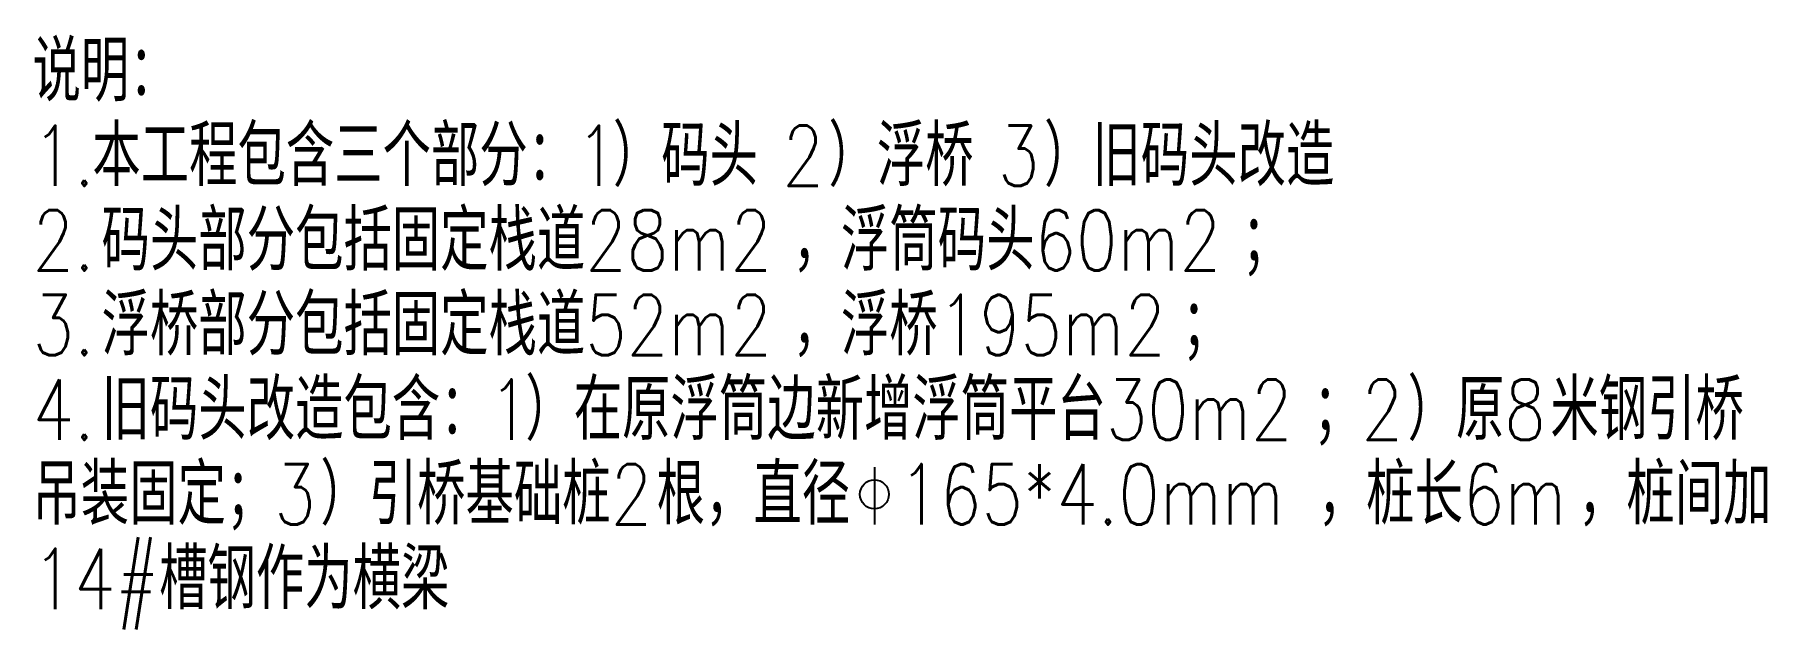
# Model space of a CAD drawing. Header units: millimetres. Extents: x 7263 to 319917, y -161937 to 156976.
# Drawn here: x 162517 to 166529, y 89767 to 91145 of the extents above; entities that cross this region are included whole.
import ezdxf

# ---------------------------------------------------------------- set-up
doc = ezdxf.new("R2010")
doc.units = ezdxf.units.MM
doc.header["$LTSCALE"] = 1000
doc.layers.add('PUB_TEXT', color=7, linetype='Continuous')
doc.styles.get("Standard").update_dxf_attribs({"font": 'simplex.shx', "width": 0.8, "bigfont": 'hztxt.shx'})

msp = doc.modelspace()

# ---------------------------------------------------------------- texts
at = {"layer": 'PUB_TEXT', "width": 0.8}
for s, p in [('说明：', (162512.5, 90990.1)), ('本工程包含三个部分：', (162651.1, 90794.1)), ('）码头', (163856.5, 90794.1)), ('）浮桥', (164355.6, 90794.1)), ('）旧码头改造', (164854.7, 90794.1)), ('1.', (162512.5, 90794.1)), ('1', (163771.1, 90794.1)), ('2', (164248.9, 90794.1)), ('3', (164748, 90794.1)), ('码头部分包括固定栈道', (162672.5, 90598.1)), ('，浮筒码头', (164272.5, 90598.1)), ('2.', (162512.5, 90598.1)), ('28m2', (163792.5, 90598.1)), ('60m2', (164832.5, 90598.1)), ('；', (165312.5, 90598.1)), ('浮桥部分包括固定栈道', (162672.5, 90402.1)), ('，浮桥', (164272.5, 90402.1)), ('3.', (162512.5, 90402.1)), ('52m2', (163792.5, 90402.1)), ('195m2', (164608.5, 90402.1)), ('；', (165173.8, 90402.1)), ('旧码头改造包含：', (162672.5, 90206.1)), ('）在原浮筒边新增浮筒平台', (163653.8, 90206.1)), ('）原', (165696.5, 90206.1)), ('米钢引桥', (166027.1, 90206.1)), ('4.', (162512.5, 90206.1)), ('1', (163568.5, 90206.1)), ('30m2', (164997.8, 90206.1)), ('；', (165477.8, 90206.1)), ('2', (165589.8, 90206.1)), ('8', (165920.5, 90206.1)), ('吊装固定；', (162512.5, 90010.1)), ('3', (163072.5, 90010.1)), ('）引桥基础桩', (163179.1, 90010.1)), ('2', (163851.1, 90010.1)), ('根，直径', (163957.8, 90010.1)), ('165*4.0mm', (164517.8, 90010.1)), ('，桩长', (165488.5, 90010.1)), ('6m', (165824.5, 90010.1)), ('，桩间加', (166091.1, 90010.1)), ('14#', (162512.5, 89814.1)), ('槽钢作为横梁', (162805.8, 89814.1))]:
    msp.add_text(s, height=140, dxfattribs=at).set_placement(p)

# ---------------------------------------------------------------- linework, layer by layer
at = {"layer": 'PUB_TEXT'}
msp.add_line((164461.8, 90143.1), (164461.8, 90010.1), dxfattribs=at)
msp.add_circle((164461.8, 90080.1), 33.6, dxfattribs=at)

msp.set_redraw_order([(e.dxf.handle, doc.entitydb.next_handle()) for e in msp.query("TEXT MTEXT ATTDEF DIMENSION ARC_DIMENSION")])  # texts and dimensions are drawn at this point

doc.saveas('drawing.dxf')
